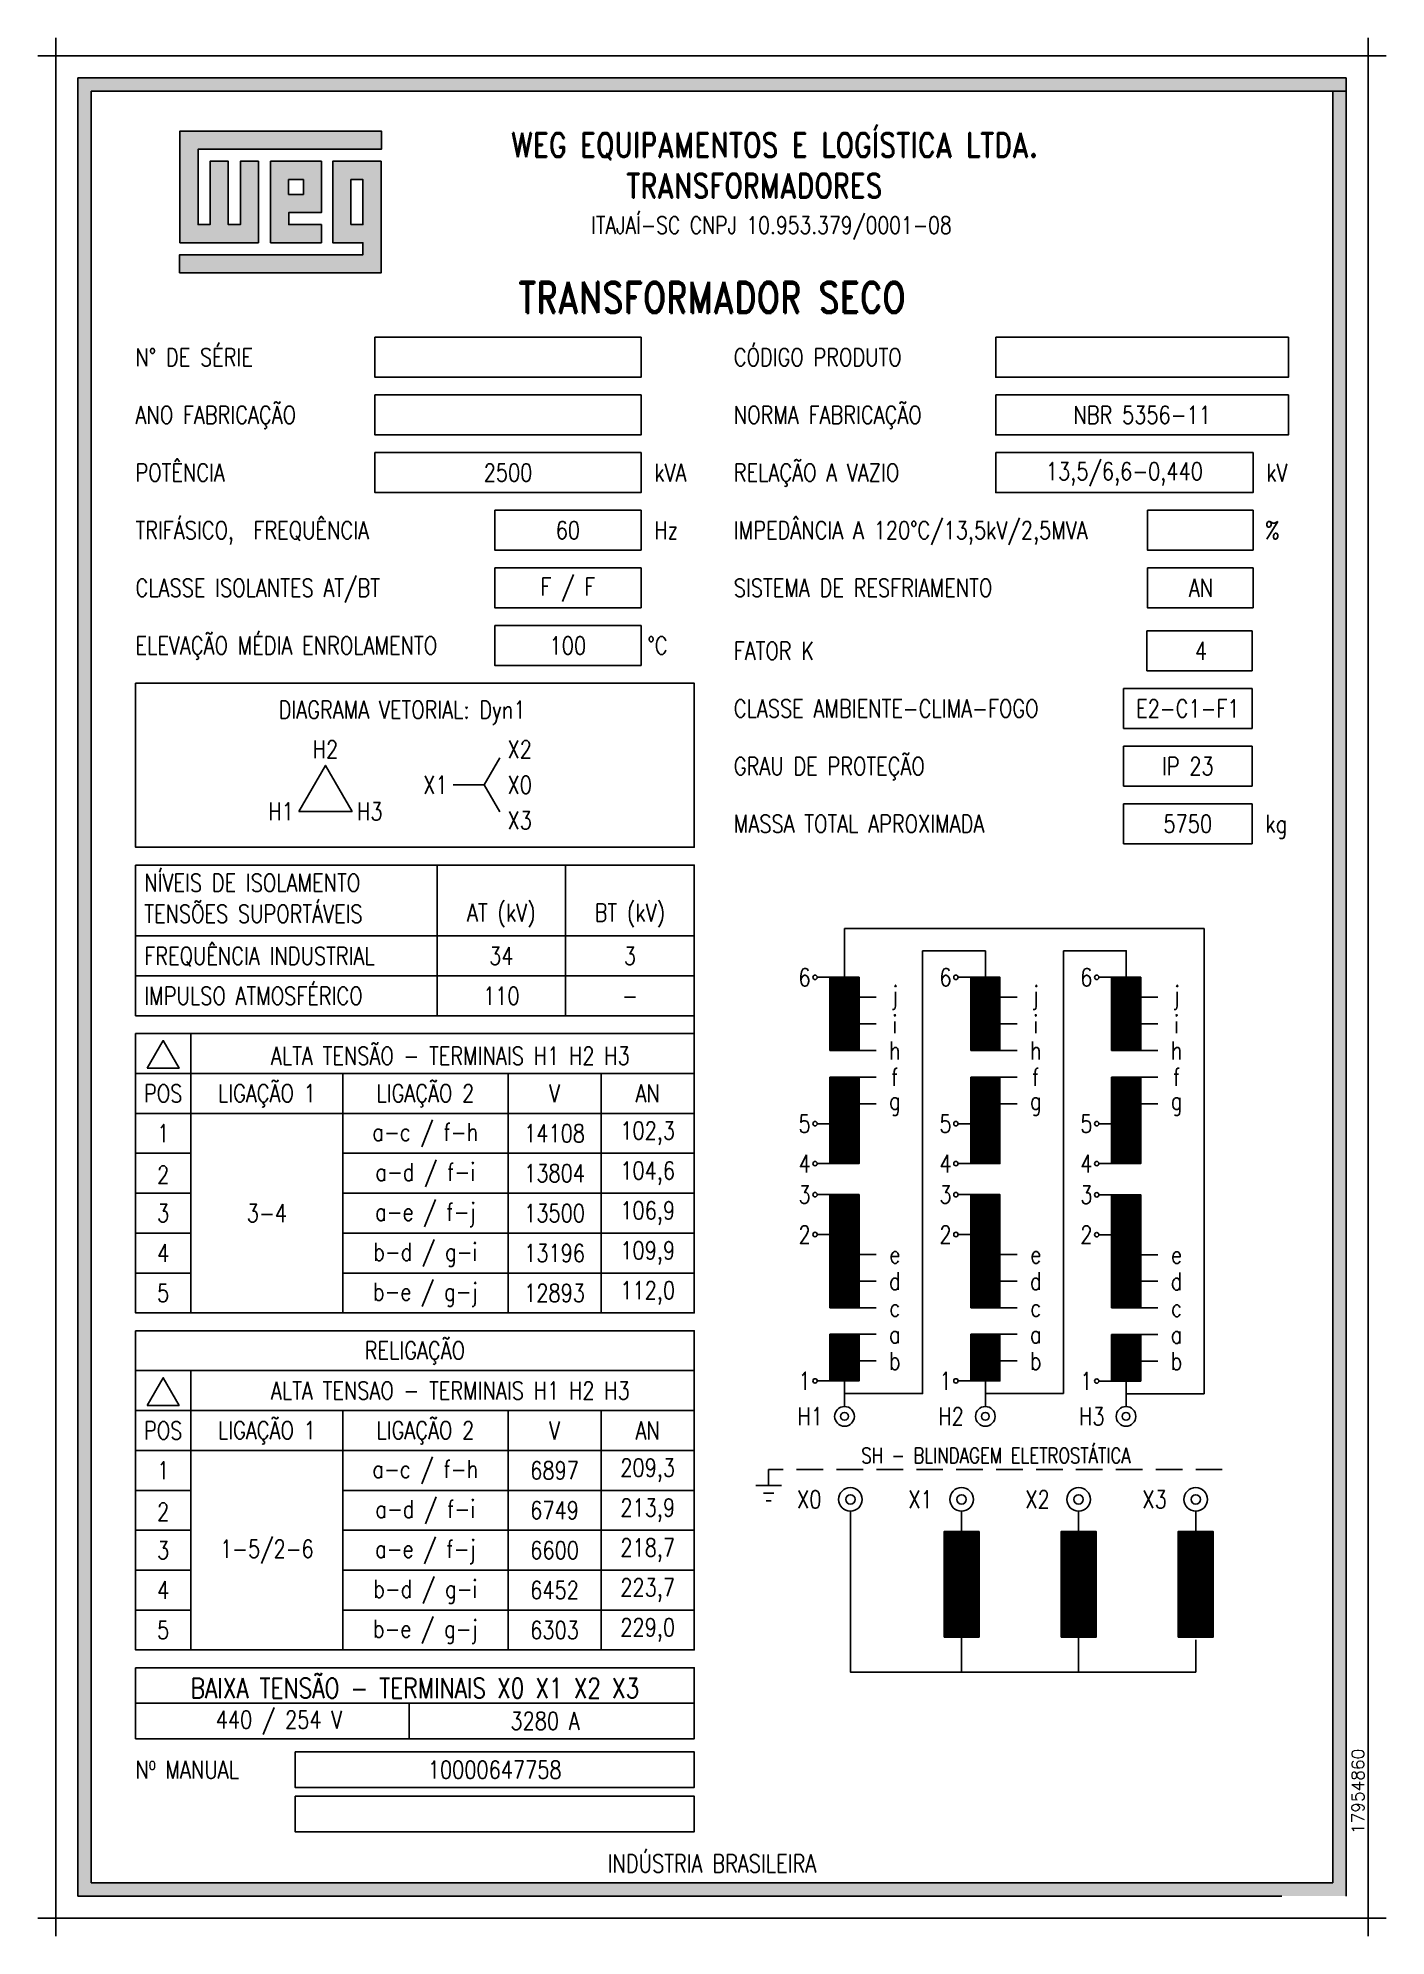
# Model space of a CAD drawing. Extents: x -204 to -52, y 115 to 329.
import ezdxf
from ezdxf.enums import TextEntityAlignment as Align

# ---------------------------------------------------------------- set-up
doc = ezdxf.new("R2010")
doc.units = 0
doc.header["$MEASUREMENT"] = 0
doc.linetypes.add('DASHED', pattern=[0.75, 0.5, -0.25])
doc.layers.get('0').update_dxf_attribs({"linetype": 'CONTINUOUS'})
doc.layers.add('01', color=1, linetype='CONTINUOUS')
doc.layers.add('03', color=4, linetype='CONTINUOUS')
doc.styles.add('ROMAND', font='romand', dxfattribs={"width": 0.8, "height": 2.75})
doc.styles.add('ROMANS', font='romans.shx', dxfattribs={"width": 0.8})

msp = doc.modelspace()

# ---------------------------------------------------------------- texts
at = {"layer": '03', "width": 0.8}
for s, height, style, p in [('WEG EQUIPAMENTOS E LOGÍSTICA LTDA.', 2.7645, 'ROMAND', (-120.54, 317.54)), ('TRANSFORMADORES', 2.7645, 'ROMAND', (-122.83, 312.63)), ('ITAJAÍ-SC CNPJ 10.953.379/0001-08 ', 1.94, 'ROMANS', (-120.36, 308.17)), ('TRANSFORMADOR SECO', 3.5, 'ROMAND', (-127.6, 300.03)), ('NBR 5356-11', 2, 'ROMANS', (-79.1, 286.78)), ('2500', 2, 'ROMANS', (-150.6, 280.28)), ('13,5/6,6-0,440', 2, 'ROMANS', (-81.1, 280.28)), ('60', 2, 'ROMANS', (-143.85, 273.78)), ('F / F', 2, 'ROMANS', (-143.85, 267.28)), ('AN', 2, 'ROMANS', (-72.46, 267.28)), ('100', 2, 'ROMANS', (-143.85, 260.78)), ('4', 2, 'ROMANS', (-72.46, 260.18)), ('E2-C1-F1', 2, 'ROMANS', (-73.95, 253.68)), ('DIAGRAMA VETORIAL: Dyn1', 2, 'ROMANS', (-162.54, 253.2)), ('H2', 2, 'ROMANS', (-171.19, 249.07)), ('X2', 2, 'ROMANS', (-149.28, 249.07)), ('IP 23', 2, 'ROMANS', (-73.95, 247.18)), ('X1', 2, 'ROMANS', (-158.78, 245.07)), ('X0', 2, 'ROMANS', (-149.28, 245.07)), ('H1', 2, 'ROMANS', (-176.19, 242.07)), ('H3', 2, 'ROMANS', (-166.19, 242.07)), ('X3', 2, 'ROMANS', (-149.28, 241.07)), ('5750', 2, 'ROMANS', (-73.95, 240.68)), ('AT (kV)', 2, 'ROMANS', (-151.35, 230.53)), ('BT (kV)', 2, 'ROMANS', (-136.85, 230.53)), ('34', 2, 'ROMANS', (-151.35, 225.78)), ('3', 2, 'ROMANS', (-136.85, 225.78)), ('6', 2, 'ROMANS', (-117.16, 223.37)), ('6', 2, 'ROMANS', (-101.27, 223.37)), ('6', 2, 'ROMANS', (-85.39, 223.37)), ('110', 2, 'ROMANS', (-151.35, 221.28)), ('-', 2, 'ROMANS', (-136.85, 221.28)), ('j', 2, 'ROMANS', (-106.98, 221.12)), ('j', 2, 'ROMANS', (-91.1, 221.12)), ('j', 2, 'ROMANS', (-75.21, 221.12)), ('i', 2, 'ROMANS', (-106.98, 218.12)), ('i', 2, 'ROMANS', (-91.1, 218.12)), ('i', 2, 'ROMANS', (-75.21, 218.12)), ('ALTA TENSÃO - TERMINAIS H1 H2 H3', 2, 'ROMANS', (-157.1, 214.78)), ('h', 2, 'ROMANS', (-106.98, 215.12)), ('h', 2, 'ROMANS', (-91.1, 215.12)), ('h', 2, 'ROMANS', (-75.21, 215.12)), ('f', 2, 'ROMANS', (-106.98, 212.12)), ('f', 2, 'ROMANS', (-91.1, 212.12)), ('f', 2, 'ROMANS', (-75.21, 212.12)), ('POS', 2, 'ROMANS', (-189.48, 210.28)), ('LIGAÇÃO 1', 2, 'ROMANS', (-177.79, 210.28)), ('LIGAÇÃO 2', 2, 'ROMANS', (-159.92, 210.28)), ('V', 2, 'ROMANS', (-145.35, 210.28)), ('AN', 2, 'ROMANS', (-134.85, 210.28)), ('g', 2, 'ROMANS', (-106.98, 209.12)), ('g', 2, 'ROMANS', (-91.1, 209.12)), ('g', 2, 'ROMANS', (-75.21, 209.12)), ('5', 2, 'ROMANS', (-117.16, 206.87)), ('5', 2, 'ROMANS', (-101.27, 206.87)), ('5', 2, 'ROMANS', (-85.39, 206.87)), ('1', 2, 'ROMANS', (-189.48, 205.78)), ('a-c / f-h', 2, 'ROMANS', (-159.92, 205.78)), ('14108', 2, 'ROMANS', (-145.35, 205.78)), ('102,3', 2, 'ROMANS', (-134.85, 205.78)), ('4', 2, 'ROMANS', (-117.16, 202.37)), ('4', 2, 'ROMANS', (-101.27, 202.37)), ('4', 2, 'ROMANS', (-85.39, 202.37)), ('2', 2, 'ROMANS', (-189.48, 201.11)), ('a-d / f-i', 2, 'ROMANS', (-159.92, 201.28)), ('13804', 2, 'ROMANS', (-145.35, 201.28)), ('104,6', 2, 'ROMANS', (-134.85, 201.28)), ('3', 2, 'ROMANS', (-117.16, 198.87)), ('3', 2, 'ROMANS', (-101.27, 198.87)), ('3', 2, 'ROMANS', (-85.39, 198.85)), ('3', 2, 'ROMANS', (-189.48, 196.78)), ('3-4', 2, 'ROMANS', (-177.79, 196.78)), ('a-e / f-j', 2, 'ROMANS', (-159.92, 196.78)), ('13500', 2, 'ROMANS', (-145.35, 196.78)), ('106,9', 2, 'ROMANS', (-134.85, 196.78)), ('2', 2, 'ROMANS', (-117.16, 194.37)), ('2', 2, 'ROMANS', (-101.27, 194.37)), ('2', 2, 'ROMANS', (-85.39, 194.35)), ('4', 2, 'ROMANS', (-189.48, 192.28)), ('b-d / g-i', 2, 'ROMANS', (-159.92, 192.28)), ('13196', 2, 'ROMANS', (-145.35, 192.28)), ('109,9', 2, 'ROMANS', (-134.85, 192.28)), ('e', 2, 'ROMANS', (-106.98, 192.12)), ('e', 2, 'ROMANS', (-91.1, 192.12)), ('e', 2, 'ROMANS', (-75.22, 192.1)), ('5', 2, 'ROMANS', (-189.48, 187.78)), ('b-e / g-j', 2, 'ROMANS', (-159.92, 187.78)), ('12893', 2, 'ROMANS', (-145.35, 187.78)), ('112,0', 2, 'ROMANS', (-134.85, 187.78)), ('d', 2, 'ROMANS', (-106.98, 189.12)), ('d', 2, 'ROMANS', (-91.1, 189.12)), ('d', 2, 'ROMANS', (-75.22, 189.1)), ('c', 2, 'ROMANS', (-106.98, 186.12)), ('c', 2, 'ROMANS', (-91.1, 186.12)), ('c', 2, 'ROMANS', (-75.22, 186.1)), ('RELIGAÇÃO', 2, 'ROMANS', (-161.1, 181.28)), ('a', 2, 'ROMANS', (-106.98, 183.12)), ('a', 2, 'ROMANS', (-91.1, 183.12)), ('a', 2, 'ROMANS', (-75.22, 183.1)), ('b', 2, 'ROMANS', (-106.98, 180.12)), ('b', 2, 'ROMANS', (-91.1, 180.12)), ('b', 2, 'ROMANS', (-75.22, 180.1)), ('ALTA TENSAO - TERMINAIS H1 H2 H3', 2, 'ROMANS', (-157.1, 176.78)), ('1', 2, 'ROMANS', (-117.16, 177.87)), ('1', 2, 'ROMANS', (-101.27, 177.87)), ('1', 2, 'ROMANS', (-85.39, 177.85)), ('LIGAÇÃO 1', 2, 'ROMANS', (-177.79, 172.28)), ('LIGAÇÃO 2', 2, 'ROMANS', (-159.92, 172.28)), ('H1', 2, 'ROMANS', (-116.52, 173.87)), ('H2', 2, 'ROMANS', (-100.65, 173.87)), ('H3', 2, 'ROMANS', (-84.78, 173.87)), ('POS', 2, 'ROMANS', (-189.48, 172.28)), ('V', 2, 'ROMANS', (-145.35, 172.28)), ('AN', 2, 'ROMANS', (-134.85, 172.28)), ('a-c / f-h', 2, 'ROMANS', (-159.92, 167.78)), ('209,3', 2, 'ROMANS', (-134.85, 167.78)), ('1', 2, 'ROMANS', (-189.48, 167.78)), ('6897', 2, 'ROMANS', (-145.35, 167.78)), ('a-d / f-i', 2, 'ROMANS', (-159.92, 163.28)), ('X0', 2, 'ROMANS', (-116.63, 164.51)), ('X1', 2, 'ROMANS', (-104.09, 164.51)), ('X2', 2, 'ROMANS', (-90.89, 164.51)), ('X3', 2, 'ROMANS', (-77.69, 164.51)), ('2', 2, 'ROMANS', (-189.48, 163.11)), ('6749', 2, 'ROMANS', (-145.35, 163.28)), ('213,9', 2, 'ROMANS', (-134.85, 163.28)), ('3', 2, 'ROMANS', (-189.48, 158.78)), ('1-5/2-6', 2, 'ROMANS', (-177.79, 158.79)), ('a-e / f-j', 2, 'ROMANS', (-159.92, 158.78)), ('6600', 2, 'ROMANS', (-145.35, 158.78)), ('218,7', 2, 'ROMANS', (-134.85, 158.78)), ('4', 2, 'ROMANS', (-189.48, 154.28)), ('b-d / g-i', 2, 'ROMANS', (-159.92, 154.28)), ('6452', 2, 'ROMANS', (-145.35, 154.28)), ('223,7', 2, 'ROMANS', (-134.85, 154.28)), ('5', 2, 'ROMANS', (-189.48, 149.78)), ('b-e / g-j', 2, 'ROMANS', (-159.92, 149.78)), ('6303', 2, 'ROMANS', (-145.35, 149.78)), ('229,0', 2, 'ROMANS', (-134.85, 149.78)), ('BAIXA TENSÃO - TERMINAIS X0 X1 X2 X3', 2.25, 'ROMANS', (-161.1, 143.53)), ('440 / 254 V', 2, 'ROMANS', (-176.42, 139.53)), ('3280 A', 2, 'ROMANS', (-146.42, 139.53)), ('10000647758', 2, 'ROMANS', (-152.1, 134.03)), ('INDÚSTRIA BRASILEIRA', 2, 'ROMANS', (-127.6, 123.79))]:
    msp.add_text(s, height=height, dxfattribs=dict(at, style=style)).set_placement(p, align=Align.MIDDLE)
at = {"layer": '03', "style": 'ROMANS', "width": 0.8}
for s, p in [('N%%D DE SÉRIE', (-192.6, 292.28)), ('CÓDIGO PRODUTO', (-125.14, 292.28)), ('ANO FABRICAÇÃO', (-192.6, 285.78)), ('NORMA FABRICAÇÃO', (-125.14, 285.78)), ('POTÊNCIA', (-192.6, 279.28)), ('kVA', (-134.1, 279.28)), ('RELAÇÃO A VAZIO', (-125.14, 279.28)), ('kV', (-65.1, 279.28)), ('TRIFÁSICO,  FREQUÊNCIA', (-192.6, 272.78)), ('Hz', (-134.1, 272.78)), ('IMPEDÂNCIA A 120°C/13,5kV/2,5MVA', (-125.14, 272.78)), ('CLASSE ISOLANTES AT/BT', (-192.6, 266.28)), ('SISTEMA DE RESFRIAMENTO', (-125.14, 266.28)), ('ELEVAÇÃO MÉDIA ENROLAMENTO', (-192.6, 259.78)), ('FATOR K', (-125.14, 259.18)), ('CLASSE AMBIENTE-CLIMA-FOGO', (-125.14, 252.68)), ('GRAU DE PROTEÇÃO', (-125.14, 246.18)), ('MASSA TOTAL APROXIMADA', (-125.14, 239.68)), ('kg', (-65.2, 239.68)), ('NÍVEIS DE ISOLAMENTO', (-191.61, 233.03)), ('TENSÕES SUPORTÁVEIS', (-191.61, 229.53)), ('FREQUÊNCIA INDUSTRIAL', (-191.61, 224.78)), ('IMPULSO ATMOSFÉRICO', (-191.61, 220.28)), ('Nº MANUAL', (-192.6, 133.03))]:
    msp.add_text(s, height=2, dxfattribs=at).set_placement(p)
for s, p in [('%', (-63.61, 272.78)), ('%%DC', (-132.61, 259.78))]:
    msp.add_text(s, height=2, dxfattribs=at).set_placement(p, align=Align.RIGHT)
at = {"layer": '03', "color": 3, "style": 'ROMANS', "width": 0.8}
msp.add_text('SH - BLINDAGEM ELETROSTÁTICA', height=1.71, dxfattribs=at).set_placement((-95.57, 169.74), align=Align.MIDDLE)
at = {"layer": '03', "color": 4, "style": 'ROMANS'}
msp.add_text('17954860', height=1.4, rotation=90, dxfattribs=at).set_placement((-54.07, 126.79))

# ---------------------------------------------------------------- hatches: boundary and pattern name
at = {"layer": '03'}
h = msp.add_hatch(color=256, dxfattribs=at)
h.paths.add_polyline_path([(-56.1, 323.28), (-56.1, 324.03), (-56.1, 324.78), (-191.85, 324.78), (-197.6, 324.78), (-197.6, 324.03), (-197.6, 323.28)])
h.paths.add_polyline_path([(-57.6, 121.28), (-56.85, 121.28), (-56.1, 121.28), (-56.1, 127.03), (-56.1, 317.53), (-56.1, 323.28), (-56.47, 323.28), (-56.85, 323.28), (-57.6, 323.28)])
h.paths.add_polyline_path([(-197.6, 324.78), (-198.35, 324.78), (-199.1, 324.78), (-199.1, 127.03), (-199.1, 121.28), (-197.6, 121.28)])
h.paths.add_polyline_path([(-56.1, 119.78), (-56.1, 120.53), (-56.1, 121.28), (-199.1, 121.28), (-199.1, 120.53), (-199.1, 119.78)])
h = msp.add_hatch(color=256, dxfattribs=at)
h.paths.add_polyline_path([(-166.96, 306.19), (-166.96, 304.83), (-187.63, 304.83), (-187.63, 302.78), (-164.91, 302.78), (-164.91, 315.37), (-170.37, 315.37), (-170.37, 306.19)])
h.paths.add_polyline_path([(-166.96, 308.23), (-168.32, 308.23), (-168.32, 313.32), (-166.96, 313.32)], flags=16)
h.paths.add_polyline_path([(-171.63, 309.59), (-171.63, 315.37), (-177.38, 315.37), (-177.38, 306.19), (-171.63, 306.19), (-171.63, 308.23), (-175.33, 308.23), (-175.33, 309.59)], flags=17)
h.paths.add_polyline_path([(-173.66, 311.64), (-175.34, 311.64), (-175.34, 313.32), (-173.66, 313.32)], flags=16)
h.paths.add_polyline_path([(-178.74, 315.37), (-180.78, 315.37), (-180.78, 308.23), (-182.14, 308.23), (-182.14, 315.37), (-184.19, 315.37), (-184.19, 308.23), (-185.55, 308.23), (-185.55, 316.73), (-164.88, 316.73), (-164.88, 318.78), (-187.6, 318.78), (-187.6, 306.19), (-178.74, 306.19)])

# ---------------------------------------------------------------- linework, layer by layer
at = {"color": 4}
msp.add_lwpolyline([(-74.16, 228.87), (-112.66, 228.87), (-112.66, 223.37)], dxfattribs=at)
at = {"layer": '01'}
for p, q in [((-201.6, 327.28), (-53.6, 327.28)), ((-201.6, 117.28), (-201.6, 327.28)), ((-53.6, 327.28), (-53.6, 117.28)), ((-53.6, 117.28), (-201.6, 117.28))]:
    msp.add_line(p, q, dxfattribs=at)
at = {"layer": '01', "color": 4}
for p, q in [((-191.85, 324.78), (-199.1, 324.78)), ((-199.1, 317.53), (-199.1, 324.78)), ((-197.6, 317.53), (-197.6, 323.28)), ((-191.85, 323.28), (-197.6, 323.28)), ((-63.35, 324.78), (-56.1, 324.78)), ((-63.35, 323.28), (-57.6, 323.28)), ((-57.6, 317.53), (-57.6, 323.28)), ((-56.1, 317.53), (-56.1, 324.78)), ((-109.6, 228.87), (-72.09, 228.87)), ((-72.09, 228.87), (-72.09, 176.4)), ((-103.85, 226.36), (-96.78, 226.36)), ((-96.78, 223.37), (-96.78, 226.36)), ((-87.96, 176.43), (-87.96, 226.36)), ((-114.31, 223.37), (-115.73, 223.37)), ((-112.66, 215.12), (-112.66, 223.32)), ((-98.43, 223.37), (-99.85, 223.37)), ((-96.78, 215.12), (-96.78, 223.32)), ((-82.55, 223.37), (-83.97, 223.37)), ((-80.9, 215.12), (-80.9, 223.32)), ((-129.6, 217.03), (-129.6, 219.03)), ((-112.66, 202.37), (-112.66, 212.12)), ((-96.78, 202.37), (-96.78, 212.12)), ((-80.9, 202.37), (-80.9, 212.12)), ((-114.31, 206.87), (-115.73, 206.87)), ((-98.43, 206.87), (-99.85, 206.87)), ((-82.55, 206.87), (-83.97, 206.87)), ((-114.31, 202.37), (-115.73, 202.37)), ((-98.43, 202.37), (-99.85, 202.37)), ((-82.55, 202.37), (-83.97, 202.37)), ((-114.31, 198.87), (-115.73, 198.87)), ((-112.66, 198.87), (-112.66, 186.12)), ((-98.43, 198.87), (-99.85, 198.87)), ((-96.78, 198.87), (-96.78, 186.12)), ((-82.55, 198.85), (-83.97, 198.85)), ((-80.9, 198.85), (-80.9, 186.1)), ((-114.31, 194.37), (-115.73, 194.37)), ((-98.43, 194.37), (-99.85, 194.37)), ((-82.55, 194.35), (-83.97, 194.35)), ((-112.66, 183.12), (-112.66, 177.92)), ((-96.78, 183.12), (-96.78, 177.92)), ((-80.9, 183.1), (-80.9, 177.9)), ((-114.31, 177.87), (-115.73, 177.87)), ((-112.66, 177.87), (-112.66, 174.98)), ((-98.43, 177.87), (-99.85, 177.87)), ((-96.78, 177.87), (-96.78, 174.98)), ((-82.55, 177.85), (-83.97, 177.85)), ((-80.9, 177.83), (-80.9, 174.98)), ((-96.78, 176.43), (-87.96, 176.43)), ((-72.09, 176.4), (-80.9, 176.4)), ((-57.6, 127.03), (-57.6, 121.28)), ((-56.1, 127.03), (-56.1, 119.78)), ((-191.85, 121.28), (-197.6, 121.28)), ((-63.35, 121.28), (-57.6, 121.28)), ((-191.85, 119.78), (-199.1, 119.78))]:
    msp.add_line(p, q, dxfattribs=at)
for points in [[(-112.66, 176.43), (-103.85, 176.43), (-103.85, 226.36)], [(-80.9, 223.37), (-80.9, 226.36), (-87.96, 226.36)], [(-111.01, 215.12), (-111.01, 223.37), (-114.31, 223.37), (-114.31, 215.12)], [(-95.13, 215.12), (-95.13, 223.37), (-98.43, 223.37), (-98.43, 215.12)], [(-79.25, 215.12), (-79.25, 223.37), (-82.55, 223.37), (-82.55, 215.12)], [(-114.31, 212.12), (-114.31, 202.37), (-111.01, 202.37), (-111.01, 212.12)], [(-98.43, 212.12), (-98.43, 202.37), (-95.13, 202.37), (-95.13, 212.12)], [(-82.55, 212.12), (-82.55, 202.37), (-79.25, 202.37), (-79.25, 212.12)], [(-114.31, 186.12), (-114.31, 198.87), (-111.01, 198.87), (-111.01, 186.12)], [(-98.43, 186.12), (-98.43, 198.87), (-95.13, 198.87), (-95.13, 186.12)], [(-82.55, 186.1), (-82.55, 198.85), (-79.25, 198.85), (-79.25, 186.1)], [(-111.01, 183.12), (-111.01, 177.87), (-114.31, 177.87), (-114.31, 183.12)], [(-95.13, 183.12), (-95.13, 177.87), (-98.43, 177.87), (-98.43, 183.12)], [(-79.25, 183.1), (-79.25, 177.85), (-82.55, 177.85), (-82.55, 183.1)]]:
    msp.add_lwpolyline(points, dxfattribs=at)
for centre in [(-115.98, 223.37), (-100.1, 223.37), (-84.22, 223.37), (-115.98, 206.87), (-100.1, 206.87), (-84.22, 206.87), (-115.98, 202.37), (-100.1, 202.37), (-84.22, 202.37), (-115.98, 198.87), (-100.1, 198.87), (-84.22, 198.85), (-115.98, 194.37), (-100.1, 194.37), (-84.22, 194.35), (-115.98, 177.87), (-100.1, 177.87), (-84.22, 177.85)]:
    msp.add_circle(centre, 0.25, dxfattribs=at)
at = {"layer": '03'}
for p, q in [((-201.6, 329.28), (-201.6, 325.28)), ((-53.6, 329.28), (-53.6, 325.28)), ((-203.6, 327.28), (-199.6, 327.28)), ((-51.6, 327.28), (-55.6, 327.28)), ((-191.85, 324.78), (-63.35, 324.78)), ((-191.85, 323.28), (-56.1, 323.28)), ((-199.1, 317.53), (-199.1, 119.78)), ((-197.6, 317.53), (-197.6, 121.28)), ((-57.6, 317.53), (-57.6, 127.03)), ((-56.1, 317.53), (-56.1, 127.03)), ((-151.53, 248.1), (-153.28, 245.07)), ((-156.78, 245.07), (-153.28, 245.07)), ((-151.53, 242.04), (-153.28, 245.07)), ((-158.6, 236.03), (-158.6, 219.03)), ((-144.1, 236.03), (-144.1, 219.03)), ((-192.6, 228.03), (-129.6, 228.03)), ((-192.6, 223.53), (-129.6, 223.53)), ((-114.31, 215.12), (-114.31, 223.37)), ((-114.24, 215.12), (-114.24, 223.37)), ((-114.18, 215.12), (-114.18, 223.37)), ((-114.11, 215.12), (-114.11, 223.37)), ((-114.04, 215.12), (-114.04, 223.37)), ((-113.97, 215.12), (-113.97, 223.37)), ((-113.9, 215.12), (-113.9, 223.37)), ((-113.83, 215.12), (-113.83, 223.37)), ((-113.76, 215.12), (-113.76, 223.37)), ((-113.69, 215.12), (-113.69, 223.37)), ((-113.63, 215.12), (-113.63, 223.37)), ((-113.56, 215.12), (-113.56, 223.37)), ((-113.49, 215.12), (-113.49, 223.37)), ((-113.42, 215.12), (-113.42, 223.37)), ((-113.35, 215.12), (-113.35, 223.37)), ((-113.28, 215.12), (-113.28, 223.37)), ((-113.21, 215.12), (-113.21, 223.37)), ((-113.14, 215.12), (-113.14, 223.37)), ((-113.08, 215.12), (-113.08, 223.37)), ((-113.01, 215.12), (-113.01, 223.37)), ((-112.94, 215.12), (-112.94, 223.37)), ((-112.87, 215.12), (-112.87, 223.37)), ((-112.8, 215.12), (-112.8, 223.37)), ((-112.73, 215.12), (-112.73, 223.37)), ((-112.66, 215.12), (-112.66, 223.37)), ((-112.59, 215.12), (-112.59, 223.37)), ((-112.53, 215.12), (-112.53, 223.37)), ((-112.46, 215.12), (-112.46, 223.37)), ((-112.39, 215.12), (-112.39, 223.37)), ((-112.32, 215.12), (-112.32, 223.37)), ((-112.25, 215.12), (-112.25, 223.37)), ((-112.18, 215.12), (-112.18, 223.37)), ((-112.11, 215.12), (-112.11, 223.37)), ((-112.04, 215.12), (-112.04, 223.37)), ((-111.98, 215.12), (-111.98, 223.37)), ((-111.91, 215.12), (-111.91, 223.37)), ((-111.84, 215.12), (-111.84, 223.37)), ((-111.77, 215.12), (-111.77, 223.37)), ((-111.7, 215.12), (-111.7, 223.37)), ((-111.63, 215.12), (-111.63, 223.37)), ((-111.56, 215.12), (-111.56, 223.37)), ((-111.49, 215.12), (-111.49, 223.37)), ((-111.43, 215.12), (-111.43, 223.37)), ((-111.36, 215.12), (-111.36, 223.37)), ((-111.29, 215.12), (-111.29, 223.37)), ((-111.22, 215.12), (-111.22, 223.37)), ((-111.15, 215.12), (-111.15, 223.37)), ((-111.08, 215.12), (-111.08, 223.37)), ((-111.01, 223.37), (-111.01, 215.12)), ((-98.43, 215.12), (-98.43, 223.37)), ((-98.36, 215.12), (-98.36, 223.37)), ((-98.29, 215.12), (-98.29, 223.37)), ((-98.22, 215.12), (-98.22, 223.37)), ((-98.16, 215.12), (-98.16, 223.37)), ((-98.09, 215.12), (-98.09, 223.37)), ((-98.02, 215.12), (-98.02, 223.37)), ((-97.95, 215.12), (-97.95, 223.37)), ((-97.88, 215.12), (-97.88, 223.37)), ((-97.81, 215.12), (-97.81, 223.37)), ((-97.74, 215.12), (-97.74, 223.37)), ((-97.67, 215.12), (-97.67, 223.37)), ((-97.61, 215.12), (-97.61, 223.37)), ((-97.54, 215.12), (-97.54, 223.37)), ((-97.47, 215.12), (-97.47, 223.37)), ((-97.4, 215.12), (-97.4, 223.37)), ((-97.33, 215.12), (-97.33, 223.37)), ((-97.26, 215.12), (-97.26, 223.37)), ((-97.19, 215.12), (-97.19, 223.37)), ((-97.12, 215.12), (-97.12, 223.37)), ((-97.06, 215.12), (-97.06, 223.37)), ((-96.99, 215.12), (-96.99, 223.37)), ((-96.92, 215.12), (-96.92, 223.37)), ((-96.85, 215.12), (-96.85, 223.37)), ((-96.78, 215.12), (-96.78, 223.37)), ((-96.71, 215.12), (-96.71, 223.37)), ((-96.64, 215.12), (-96.64, 223.37)), ((-96.57, 215.12), (-96.57, 223.37)), ((-96.51, 215.12), (-96.51, 223.37)), ((-96.44, 215.12), (-96.44, 223.37)), ((-96.37, 215.12), (-96.37, 223.37)), ((-96.3, 215.12), (-96.3, 223.37)), ((-96.23, 215.12), (-96.23, 223.37)), ((-96.16, 215.12), (-96.16, 223.37)), ((-96.09, 215.12), (-96.09, 223.37)), ((-96.02, 215.12), (-96.02, 223.37)), ((-95.96, 215.12), (-95.96, 223.37)), ((-95.89, 215.12), (-95.89, 223.37)), ((-95.82, 215.12), (-95.82, 223.37)), ((-95.75, 215.12), (-95.75, 223.37)), ((-95.68, 215.12), (-95.68, 223.37)), ((-95.61, 215.12), (-95.61, 223.37)), ((-95.54, 215.12), (-95.54, 223.37)), ((-95.47, 215.12), (-95.47, 223.37)), ((-95.41, 215.12), (-95.41, 223.37)), ((-95.34, 215.12), (-95.34, 223.37)), ((-95.27, 215.12), (-95.27, 223.37)), ((-95.2, 215.12), (-95.2, 223.37)), ((-95.13, 223.37), (-95.13, 215.12)), ((-82.55, 215.12), (-82.55, 223.37)), ((-82.48, 215.12), (-82.48, 223.37)), ((-82.41, 215.12), (-82.41, 223.37)), ((-82.34, 215.12), (-82.34, 223.37)), ((-82.27, 215.12), (-82.27, 223.37)), ((-82.2, 215.12), (-82.2, 223.37)), ((-82.13, 215.12), (-82.13, 223.37)), ((-82.07, 215.12), (-82.07, 223.37)), ((-82, 215.12), (-82, 223.37)), ((-81.93, 215.12), (-81.93, 223.37)), ((-81.86, 215.12), (-81.86, 223.37)), ((-81.79, 215.12), (-81.79, 223.37)), ((-81.72, 215.12), (-81.72, 223.37)), ((-81.65, 215.12), (-81.65, 223.37)), ((-81.58, 215.12), (-81.58, 223.37)), ((-81.52, 215.12), (-81.52, 223.37)), ((-81.45, 215.12), (-81.45, 223.37)), ((-81.38, 215.12), (-81.38, 223.37)), ((-81.31, 215.12), (-81.31, 223.37)), ((-81.24, 215.12), (-81.24, 223.37)), ((-81.17, 215.12), (-81.17, 223.37)), ((-81.1, 215.12), (-81.1, 223.37)), ((-81.03, 215.12), (-81.03, 223.37)), ((-80.97, 215.12), (-80.97, 223.37)), ((-80.9, 215.12), (-80.9, 223.37)), ((-80.83, 215.12), (-80.83, 223.37)), ((-80.76, 215.12), (-80.76, 223.37)), ((-80.69, 215.12), (-80.69, 223.37)), ((-80.62, 215.12), (-80.62, 223.37)), ((-80.55, 215.12), (-80.55, 223.37)), ((-80.48, 215.12), (-80.48, 223.37)), ((-80.42, 215.12), (-80.42, 223.37)), ((-80.35, 215.12), (-80.35, 223.37)), ((-80.28, 215.12), (-80.28, 223.37)), ((-80.21, 215.12), (-80.21, 223.37)), ((-80.14, 215.12), (-80.14, 223.37)), ((-80.07, 215.12), (-80.07, 223.37)), ((-80, 215.12), (-80, 223.37)), ((-79.93, 215.12), (-79.93, 223.37)), ((-79.87, 215.12), (-79.87, 223.37)), ((-79.8, 215.12), (-79.8, 223.37)), ((-79.73, 215.12), (-79.73, 223.37)), ((-79.66, 215.12), (-79.66, 223.37)), ((-79.59, 215.12), (-79.59, 223.37)), ((-79.52, 215.12), (-79.52, 223.37)), ((-79.45, 215.12), (-79.45, 223.37)), ((-79.38, 215.12), (-79.38, 223.37)), ((-79.32, 215.12), (-79.32, 223.37)), ((-79.25, 223.37), (-79.25, 215.12)), ((-111.01, 221.12), (-109.09, 221.12)), ((-95.13, 221.12), (-93.21, 221.12)), ((-79.25, 221.12), (-77.32, 221.12)), ((-129.6, 219.03), (-192.6, 219.03)), ((-186.35, 217.03), (-186.35, 185.53)), ((-111.01, 218.12), (-109.09, 218.12)), ((-95.13, 218.12), (-93.21, 218.12)), ((-79.25, 218.12), (-77.32, 218.12)), ((-114.31, 215.12), (-109.09, 215.12)), ((-98.43, 215.12), (-93.21, 215.12)), ((-82.55, 215.12), (-77.32, 215.12)), ((-129.6, 212.53), (-192.6, 212.53)), ((-169.23, 212.53), (-169.23, 185.53)), ((-150.6, 212.53), (-150.6, 185.53)), ((-140.1, 212.53), (-140.1, 185.53)), ((-114.31, 202.37), (-114.31, 212.12)), ((-114.31, 212.12), (-109.09, 212.12)), ((-114.24, 202.37), (-114.24, 212.12)), ((-114.18, 202.37), (-114.18, 212.12)), ((-114.11, 202.37), (-114.11, 212.12)), ((-114.04, 202.37), (-114.04, 212.12)), ((-113.97, 202.37), (-113.97, 212.12)), ((-113.9, 202.37), (-113.9, 212.12)), ((-113.83, 202.37), (-113.83, 212.12)), ((-113.76, 202.37), (-113.76, 212.12)), ((-113.69, 202.37), (-113.69, 212.12)), ((-113.63, 202.37), (-113.63, 212.12)), ((-113.56, 202.37), (-113.56, 212.12)), ((-113.49, 202.37), (-113.49, 212.12)), ((-113.42, 202.37), (-113.42, 212.12)), ((-113.35, 202.37), (-113.35, 212.12)), ((-113.28, 202.37), (-113.28, 212.12)), ((-113.21, 202.37), (-113.21, 212.12)), ((-113.14, 202.37), (-113.14, 212.12)), ((-113.08, 202.37), (-113.08, 212.12)), ((-113.01, 202.37), (-113.01, 212.12)), ((-112.94, 202.37), (-112.94, 212.12)), ((-112.87, 202.37), (-112.87, 212.12)), ((-112.8, 202.37), (-112.8, 212.12)), ((-112.73, 202.37), (-112.73, 212.12)), ((-112.66, 202.37), (-112.66, 212.12)), ((-112.59, 202.37), (-112.59, 212.12)), ((-112.53, 202.37), (-112.53, 212.12)), ((-112.46, 202.37), (-112.46, 212.12)), ((-112.39, 202.37), (-112.39, 212.12)), ((-112.32, 202.37), (-112.32, 212.12)), ((-112.25, 202.37), (-112.25, 212.12)), ((-112.18, 202.37), (-112.18, 212.12)), ((-112.11, 202.37), (-112.11, 212.12)), ((-112.04, 202.37), (-112.04, 212.12)), ((-111.98, 202.37), (-111.98, 212.12)), ((-111.91, 202.37), (-111.91, 212.12)), ((-111.84, 202.37), (-111.84, 212.12)), ((-111.77, 202.37), (-111.77, 212.12)), ((-111.7, 202.37), (-111.7, 212.12)), ((-111.63, 202.37), (-111.63, 212.12)), ((-111.56, 202.37), (-111.56, 212.12)), ((-111.49, 202.37), (-111.49, 212.12)), ((-111.43, 202.37), (-111.43, 212.12)), ((-111.36, 202.37), (-111.36, 212.12)), ((-111.29, 202.37), (-111.29, 212.12)), ((-111.22, 202.37), (-111.22, 212.12)), ((-111.15, 202.37), (-111.15, 212.12)), ((-111.08, 202.37), (-111.08, 212.12)), ((-111.01, 212.12), (-111.01, 202.37)), ((-98.43, 202.37), (-98.43, 212.12)), ((-98.43, 212.12), (-93.21, 212.12)), ((-98.36, 202.37), (-98.36, 212.12)), ((-98.29, 202.37), (-98.29, 212.12)), ((-98.22, 202.37), (-98.22, 212.12)), ((-98.16, 202.37), (-98.16, 212.12)), ((-98.09, 202.37), (-98.09, 212.12)), ((-98.02, 202.37), (-98.02, 212.12)), ((-97.95, 202.37), (-97.95, 212.12)), ((-97.88, 202.37), (-97.88, 212.12)), ((-97.81, 202.37), (-97.81, 212.12)), ((-97.74, 202.37), (-97.74, 212.12)), ((-97.67, 202.37), (-97.67, 212.12)), ((-97.61, 202.37), (-97.61, 212.12)), ((-97.54, 202.37), (-97.54, 212.12)), ((-97.47, 202.37), (-97.47, 212.12)), ((-97.4, 202.37), (-97.4, 212.12)), ((-97.33, 202.37), (-97.33, 212.12)), ((-97.26, 202.37), (-97.26, 212.12)), ((-97.19, 202.37), (-97.19, 212.12)), ((-97.12, 202.37), (-97.12, 212.12)), ((-97.06, 202.37), (-97.06, 212.12)), ((-96.99, 202.37), (-96.99, 212.12)), ((-96.92, 202.37), (-96.92, 212.12)), ((-96.85, 202.37), (-96.85, 212.12)), ((-96.78, 202.37), (-96.78, 212.12)), ((-96.71, 202.37), (-96.71, 212.12)), ((-96.64, 202.37), (-96.64, 212.12)), ((-96.57, 202.37), (-96.57, 212.12)), ((-96.51, 202.37), (-96.51, 212.12)), ((-96.44, 202.37), (-96.44, 212.12)), ((-96.37, 202.37), (-96.37, 212.12)), ((-96.3, 202.37), (-96.3, 212.12)), ((-96.23, 202.37), (-96.23, 212.12)), ((-96.16, 202.37), (-96.16, 212.12)), ((-96.09, 202.37), (-96.09, 212.12)), ((-96.02, 202.37), (-96.02, 212.12)), ((-95.96, 202.37), (-95.96, 212.12)), ((-95.89, 202.37), (-95.89, 212.12)), ((-95.82, 202.37), (-95.82, 212.12)), ((-95.75, 202.37), (-95.75, 212.12)), ((-95.68, 202.37), (-95.68, 212.12)), ((-95.61, 202.37), (-95.61, 212.12)), ((-95.54, 202.37), (-95.54, 212.12)), ((-95.47, 202.37), (-95.47, 212.12)), ((-95.41, 202.37), (-95.41, 212.12)), ((-95.34, 202.37), (-95.34, 212.12)), ((-95.27, 202.37), (-95.27, 212.12)), ((-95.2, 202.37), (-95.2, 212.12)), ((-95.13, 212.12), (-95.13, 202.37)), ((-82.55, 202.37), (-82.55, 212.12)), ((-82.55, 212.12), (-77.32, 212.12)), ((-82.48, 202.37), (-82.48, 212.12)), ((-82.41, 202.37), (-82.41, 212.12)), ((-82.34, 202.37), (-82.34, 212.12)), ((-82.27, 202.37), (-82.27, 212.12)), ((-82.2, 202.37), (-82.2, 212.12)), ((-82.13, 202.37), (-82.13, 212.12)), ((-82.07, 202.37), (-82.07, 212.12)), ((-82, 202.37), (-82, 212.12)), ((-81.93, 202.37), (-81.93, 212.12)), ((-81.86, 202.37), (-81.86, 212.12)), ((-81.79, 202.37), (-81.79, 212.12)), ((-81.72, 202.37), (-81.72, 212.12)), ((-81.65, 202.37), (-81.65, 212.12)), ((-81.58, 202.37), (-81.58, 212.12)), ((-81.52, 202.37), (-81.52, 212.12)), ((-81.45, 202.37), (-81.45, 212.12)), ((-81.38, 202.37), (-81.38, 212.12)), ((-81.31, 202.37), (-81.31, 212.12)), ((-81.24, 202.37), (-81.24, 212.12)), ((-81.17, 202.37), (-81.17, 212.12)), ((-81.1, 202.37), (-81.1, 212.12)), ((-81.03, 202.37), (-81.03, 212.12)), ((-80.97, 202.37), (-80.97, 212.12)), ((-80.9, 202.37), (-80.9, 212.12)), ((-80.83, 202.37), (-80.83, 212.12)), ((-80.76, 202.37), (-80.76, 212.12)), ((-80.69, 202.37), (-80.69, 212.12)), ((-80.62, 202.37), (-80.62, 212.12)), ((-80.55, 202.37), (-80.55, 212.12)), ((-80.48, 202.37), (-80.48, 212.12)), ((-80.42, 202.37), (-80.42, 212.12)), ((-80.35, 202.37), (-80.35, 212.12)), ((-80.28, 202.37), (-80.28, 212.12)), ((-80.21, 202.37), (-80.21, 212.12)), ((-80.14, 202.37), (-80.14, 212.12)), ((-80.07, 202.37), (-80.07, 212.12)), ((-80, 202.37), (-80, 212.12)), ((-79.93, 202.37), (-79.93, 212.12)), ((-79.87, 202.37), (-79.87, 212.12)), ((-79.8, 202.37), (-79.8, 212.12)), ((-79.73, 202.37), (-79.73, 212.12)), ((-79.66, 202.37), (-79.66, 212.12)), ((-79.59, 202.37), (-79.59, 212.12)), ((-79.52, 202.37), (-79.52, 212.12)), ((-79.45, 202.37), (-79.45, 212.12)), ((-79.38, 202.37), (-79.38, 212.12)), ((-79.32, 202.37), (-79.32, 212.12)), ((-79.25, 212.12), (-79.25, 202.37)), ((-129.6, 208.03), (-192.6, 208.03)), ((-140.71, 208.03), (-129.6, 208.03)), ((-111.01, 209.12), (-109.09, 209.12)), ((-95.13, 209.12), (-93.21, 209.12)), ((-79.25, 209.12), (-77.32, 209.12)), ((-186.35, 203.53), (-192.6, 203.53)), ((-129.6, 203.53), (-169.23, 203.53)), ((-186.35, 199.03), (-192.6, 199.03)), ((-129.6, 199.03), (-169.23, 199.03)), ((-114.31, 198.87), (-114.31, 186.12)), ((-114.24, 198.87), (-114.24, 186.12)), ((-114.18, 198.87), (-114.18, 186.12)), ((-114.11, 198.87), (-114.11, 186.12)), ((-114.04, 198.87), (-114.04, 186.12)), ((-113.97, 198.87), (-113.97, 186.12)), ((-113.9, 198.87), (-113.9, 186.12)), ((-113.83, 198.87), (-113.83, 186.12)), ((-113.76, 198.87), (-113.76, 186.12)), ((-113.69, 198.87), (-113.69, 186.12)), ((-113.63, 198.87), (-113.63, 186.12)), ((-113.56, 198.87), (-113.56, 186.12)), ((-113.49, 198.87), (-113.49, 186.12)), ((-113.42, 198.87), (-113.42, 186.12)), ((-113.35, 198.87), (-113.35, 186.12)), ((-113.28, 198.87), (-113.28, 186.12)), ((-113.21, 198.87), (-113.21, 186.12)), ((-113.14, 198.87), (-113.14, 186.12)), ((-113.08, 198.87), (-113.08, 186.12)), ((-113.01, 198.87), (-113.01, 186.12)), ((-112.94, 198.87), (-112.94, 186.12)), ((-112.87, 198.87), (-112.87, 186.12)), ((-112.8, 198.87), (-112.8, 186.12)), ((-112.73, 198.87), (-112.73, 186.12)), ((-112.66, 198.87), (-112.66, 186.12)), ((-112.59, 198.87), (-112.59, 186.12)), ((-112.53, 198.87), (-112.53, 186.12)), ((-112.46, 198.87), (-112.46, 186.12)), ((-112.39, 198.87), (-112.39, 186.12)), ((-112.32, 198.87), (-112.32, 186.12)), ((-112.25, 198.87), (-112.25, 186.12)), ((-112.18, 198.87), (-112.18, 186.12)), ((-112.11, 198.87), (-112.11, 186.12)), ((-112.04, 198.87), (-112.04, 186.12)), ((-111.98, 198.87), (-111.98, 186.12)), ((-111.91, 198.87), (-111.91, 186.12)), ((-111.84, 198.87), (-111.84, 186.12)), ((-111.77, 198.87), (-111.77, 186.12)), ((-111.7, 198.87), (-111.7, 186.12)), ((-111.63, 198.87), (-111.63, 186.12)), ((-111.56, 198.87), (-111.56, 186.12)), ((-111.49, 198.87), (-111.49, 186.12)), ((-111.43, 198.87), (-111.43, 186.12)), ((-111.36, 198.87), (-111.36, 186.12)), ((-111.29, 198.87), (-111.29, 186.12)), ((-111.22, 198.87), (-111.22, 186.12)), ((-111.15, 198.87), (-111.15, 186.12)), ((-111.08, 198.87), (-111.08, 186.12)), ((-111.01, 186.12), (-111.01, 198.87)), ((-98.43, 198.87), (-98.43, 186.12)), ((-98.36, 198.87), (-98.36, 186.12)), ((-98.29, 198.87), (-98.29, 186.12)), ((-98.22, 198.87), (-98.22, 186.12)), ((-98.16, 198.87), (-98.16, 186.12)), ((-98.09, 198.87), (-98.09, 186.12)), ((-98.02, 198.87), (-98.02, 186.12)), ((-97.95, 198.87), (-97.95, 186.12)), ((-97.88, 198.87), (-97.88, 186.12)), ((-97.81, 198.87), (-97.81, 186.12)), ((-97.74, 198.87), (-97.74, 186.12)), ((-97.67, 198.87), (-97.67, 186.12)), ((-97.61, 198.87), (-97.61, 186.12)), ((-97.54, 198.87), (-97.54, 186.12)), ((-97.47, 198.87), (-97.47, 186.12)), ((-97.4, 198.87), (-97.4, 186.12)), ((-97.33, 198.87), (-97.33, 186.12)), ((-97.26, 198.87), (-97.26, 186.12)), ((-97.19, 198.87), (-97.19, 186.12)), ((-97.12, 198.87), (-97.12, 186.12)), ((-97.06, 198.87), (-97.06, 186.12)), ((-96.99, 198.87), (-96.99, 186.12)), ((-96.92, 198.87), (-96.92, 186.12)), ((-96.85, 198.87), (-96.85, 186.12)), ((-96.78, 198.87), (-96.78, 186.12)), ((-96.71, 198.87), (-96.71, 186.12)), ((-96.64, 198.87), (-96.64, 186.12)), ((-96.57, 198.87), (-96.57, 186.12)), ((-96.51, 198.87), (-96.51, 186.12)), ((-96.44, 198.87), (-96.44, 186.12)), ((-96.37, 198.87), (-96.37, 186.12)), ((-96.3, 198.87), (-96.3, 186.12)), ((-96.23, 198.87), (-96.23, 186.12)), ((-96.16, 198.87), (-96.16, 186.12)), ((-96.09, 198.87), (-96.09, 186.12)), ((-96.02, 198.87), (-96.02, 186.12)), ((-95.96, 198.87), (-95.96, 186.12)), ((-95.89, 198.87), (-95.89, 186.12)), ((-95.82, 198.87), (-95.82, 186.12)), ((-95.75, 198.87), (-95.75, 186.12)), ((-95.68, 198.87), (-95.68, 186.12)), ((-95.61, 198.87), (-95.61, 186.12)), ((-95.54, 198.87), (-95.54, 186.12)), ((-95.47, 198.87), (-95.47, 186.12)), ((-95.41, 198.87), (-95.41, 186.12)), ((-95.34, 198.87), (-95.34, 186.12)), ((-95.27, 198.87), (-95.27, 186.12)), ((-95.2, 198.87), (-95.2, 186.12)), ((-95.13, 186.12), (-95.13, 198.87)), ((-82.55, 198.85), (-82.55, 186.1)), ((-82.48, 198.85), (-82.48, 186.1)), ((-82.41, 198.85), (-82.41, 186.1)), ((-82.34, 198.85), (-82.34, 186.1)), ((-82.28, 198.85), (-82.28, 186.1)), ((-82.21, 198.85), (-82.21, 186.1)), ((-82.14, 198.85), (-82.14, 186.1)), ((-82.07, 198.85), (-82.07, 186.1)), ((-82, 198.85), (-82, 186.1)), ((-81.93, 198.85), (-81.93, 186.1)), ((-81.86, 198.85), (-81.86, 186.1)), ((-81.79, 198.85), (-81.79, 186.1)), ((-81.73, 198.85), (-81.73, 186.1)), ((-81.66, 198.85), (-81.66, 186.1)), ((-81.59, 198.85), (-81.59, 186.1)), ((-81.52, 198.85), (-81.52, 186.1)), ((-81.45, 198.85), (-81.45, 186.1)), ((-81.38, 198.85), (-81.38, 186.1)), ((-81.31, 198.85), (-81.31, 186.1)), ((-81.24, 198.85), (-81.24, 186.1)), ((-81.18, 198.85), (-81.18, 186.1)), ((-81.11, 198.85), (-81.11, 186.1)), ((-81.04, 198.85), (-81.04, 186.1)), ((-80.97, 198.85), (-80.97, 186.1)), ((-80.9, 198.85), (-80.9, 186.1)), ((-80.83, 198.85), (-80.83, 186.1)), ((-80.76, 198.85), (-80.76, 186.1)), ((-80.69, 198.85), (-80.69, 186.1)), ((-80.63, 198.85), (-80.63, 186.1)), ((-80.56, 198.85), (-80.56, 186.1)), ((-80.49, 198.85), (-80.49, 186.1)), ((-80.42, 198.85), (-80.42, 186.1)), ((-80.35, 198.85), (-80.35, 186.1)), ((-80.28, 198.85), (-80.28, 186.1)), ((-80.21, 198.85), (-80.21, 186.1)), ((-80.14, 198.85), (-80.14, 186.1)), ((-80.08, 198.85), (-80.08, 186.1)), ((-80.01, 198.85), (-80.01, 186.1)), ((-79.94, 198.85), (-79.94, 186.1)), ((-79.87, 198.85), (-79.87, 186.1)), ((-79.8, 198.85), (-79.8, 186.1)), ((-79.73, 198.85), (-79.73, 186.1)), ((-79.66, 198.85), (-79.66, 186.1)), ((-79.59, 198.85), (-79.59, 186.1)), ((-79.53, 198.85), (-79.53, 186.1)), ((-79.46, 198.85), (-79.46, 186.1)), ((-79.39, 198.85), (-79.39, 186.1)), ((-79.32, 198.85), (-79.32, 186.1)), ((-79.25, 186.1), (-79.25, 198.85)), ((-186.35, 194.53), (-192.6, 194.53)), ((-129.6, 194.53), (-169.23, 194.53)), ((-111.01, 192.12), (-109.09, 192.12)), ((-95.13, 192.12), (-93.21, 192.12)), ((-79.25, 192.1), (-77.33, 192.1)), ((-186.35, 190.03), (-192.6, 190.03)), ((-129.6, 190.03), (-169.23, 190.03)), ((-111.01, 189.12), (-109.09, 189.12)), ((-95.13, 189.12), (-93.21, 189.12)), ((-79.25, 189.1), (-77.33, 189.1)), ((-129.6, 185.53), (-192.6, 185.53)), ((-114.31, 186.12), (-109.09, 186.12)), ((-98.43, 186.12), (-93.21, 186.12)), ((-82.55, 186.1), (-77.33, 186.1)), ((-114.31, 183.12), (-114.31, 177.87)), ((-114.31, 183.12), (-109.09, 183.12)), ((-114.24, 183.12), (-114.24, 177.87)), ((-114.18, 183.12), (-114.18, 177.87)), ((-114.11, 183.12), (-114.11, 177.87)), ((-114.04, 183.12), (-114.04, 177.87)), ((-113.97, 183.12), (-113.97, 177.87)), ((-113.9, 183.12), (-113.9, 177.87)), ((-113.83, 183.12), (-113.83, 177.87)), ((-113.76, 183.12), (-113.76, 177.87)), ((-113.69, 183.12), (-113.69, 177.87)), ((-113.63, 183.12), (-113.63, 177.87)), ((-113.56, 183.12), (-113.56, 177.87)), ((-113.49, 183.12), (-113.49, 177.87)), ((-113.42, 183.12), (-113.42, 177.87)), ((-113.35, 183.12), (-113.35, 177.87)), ((-113.28, 183.12), (-113.28, 177.87)), ((-113.21, 183.12), (-113.21, 177.87)), ((-113.14, 183.12), (-113.14, 177.87)), ((-113.08, 183.12), (-113.08, 177.87)), ((-113.01, 183.12), (-113.01, 177.87)), ((-112.94, 183.12), (-112.94, 177.87)), ((-112.87, 183.12), (-112.87, 177.87)), ((-112.8, 183.12), (-112.8, 177.87)), ((-112.73, 183.12), (-112.73, 177.87)), ((-112.66, 183.12), (-112.66, 177.87)), ((-112.59, 183.12), (-112.59, 177.87)), ((-112.53, 183.12), (-112.53, 177.87)), ((-112.46, 183.12), (-112.46, 177.87)), ((-112.39, 183.12), (-112.39, 177.87)), ((-112.32, 183.12), (-112.32, 177.87)), ((-112.25, 183.12), (-112.25, 177.87)), ((-112.18, 183.12), (-112.18, 177.87)), ((-112.11, 183.12), (-112.11, 177.87)), ((-112.04, 183.12), (-112.04, 177.87)), ((-111.98, 183.12), (-111.98, 177.87)), ((-111.91, 183.12), (-111.91, 177.87)), ((-111.84, 183.12), (-111.84, 177.87)), ((-111.77, 183.12), (-111.77, 177.87)), ((-111.7, 183.12), (-111.7, 177.87)), ((-111.63, 183.12), (-111.63, 177.87)), ((-111.56, 183.12), (-111.56, 177.87)), ((-111.49, 183.12), (-111.49, 177.87)), ((-111.43, 183.12), (-111.43, 177.87)), ((-111.36, 183.12), (-111.36, 177.87)), ((-111.29, 183.12), (-111.29, 177.87)), ((-111.22, 183.12), (-111.22, 177.87)), ((-111.15, 183.12), (-111.15, 177.87)), ((-111.08, 183.12), (-111.08, 177.87)), ((-111.01, 177.87), (-111.01, 183.12)), ((-98.43, 183.12), (-98.43, 177.87)), ((-98.43, 183.12), (-93.21, 183.12)), ((-98.36, 183.12), (-98.36, 177.87)), ((-98.29, 183.12), (-98.29, 177.87)), ((-98.22, 183.12), (-98.22, 177.87)), ((-98.16, 183.12), (-98.16, 177.87)), ((-98.09, 183.12), (-98.09, 177.87)), ((-98.02, 183.12), (-98.02, 177.87)), ((-97.95, 183.12), (-97.95, 177.87)), ((-97.88, 183.12), (-97.88, 177.87)), ((-97.81, 183.12), (-97.81, 177.87)), ((-97.74, 183.12), (-97.74, 177.87)), ((-97.67, 183.12), (-97.67, 177.87)), ((-97.61, 183.12), (-97.61, 177.87)), ((-97.54, 183.12), (-97.54, 177.87)), ((-97.47, 183.12), (-97.47, 177.87)), ((-97.4, 183.12), (-97.4, 177.87)), ((-97.33, 183.12), (-97.33, 177.87)), ((-97.26, 183.12), (-97.26, 177.87)), ((-97.19, 183.12), (-97.19, 177.87)), ((-97.12, 183.12), (-97.12, 177.87)), ((-97.06, 183.12), (-97.06, 177.87)), ((-96.99, 183.12), (-96.99, 177.87)), ((-96.92, 183.12), (-96.92, 177.87)), ((-96.85, 183.12), (-96.85, 177.87)), ((-96.78, 183.12), (-96.78, 177.87)), ((-96.71, 183.12), (-96.71, 177.87)), ((-96.64, 183.12), (-96.64, 177.87)), ((-96.57, 183.12), (-96.57, 177.87)), ((-96.51, 183.12), (-96.51, 177.87)), ((-96.44, 183.12), (-96.44, 177.87)), ((-96.37, 183.12), (-96.37, 177.87)), ((-96.3, 183.12), (-96.3, 177.87)), ((-96.23, 183.12), (-96.23, 177.87)), ((-96.16, 183.12), (-96.16, 177.87)), ((-96.09, 183.12), (-96.09, 177.87)), ((-96.02, 183.12), (-96.02, 177.87)), ((-95.96, 183.12), (-95.96, 177.87)), ((-95.89, 183.12), (-95.89, 177.87)), ((-95.82, 183.12), (-95.82, 177.87)), ((-95.75, 183.12), (-95.75, 177.87)), ((-95.68, 183.12), (-95.68, 177.87)), ((-95.61, 183.12), (-95.61, 177.87)), ((-95.54, 183.12), (-95.54, 177.87)), ((-95.47, 183.12), (-95.47, 177.87)), ((-95.41, 183.12), (-95.41, 177.87)), ((-95.34, 183.12), (-95.34, 177.87)), ((-95.27, 183.12), (-95.27, 177.87)), ((-95.2, 183.12), (-95.2, 177.87)), ((-95.13, 177.87), (-95.13, 183.12)), ((-82.55, 183.1), (-82.55, 177.85)), ((-82.55, 183.1), (-77.33, 183.1)), ((-82.48, 183.1), (-82.48, 177.85)), ((-82.41, 183.1), (-82.41, 177.85)), ((-82.34, 183.1), (-82.34, 177.85)), ((-82.28, 183.1), (-82.28, 177.85)), ((-82.21, 183.1), (-82.21, 177.85)), ((-82.14, 183.1), (-82.14, 177.85)), ((-82.07, 183.1), (-82.07, 177.85)), ((-82, 183.1), (-82, 177.85)), ((-81.93, 183.1), (-81.93, 177.85)), ((-81.86, 183.1), (-81.86, 177.85)), ((-81.79, 183.1), (-81.79, 177.85)), ((-81.73, 183.1), (-81.73, 177.85)), ((-81.66, 183.1), (-81.66, 177.85)), ((-81.59, 183.1), (-81.59, 177.85)), ((-81.52, 183.1), (-81.52, 177.85)), ((-81.45, 183.1), (-81.45, 177.85)), ((-81.38, 183.1), (-81.38, 177.85)), ((-81.31, 183.1), (-81.31, 177.85)), ((-81.24, 183.1), (-81.24, 177.85)), ((-81.18, 183.1), (-81.18, 177.85)), ((-81.11, 183.1), (-81.11, 177.85)), ((-81.04, 183.1), (-81.04, 177.85)), ((-80.97, 183.1), (-80.97, 177.85)), ((-80.9, 183.1), (-80.9, 177.85)), ((-80.83, 183.1), (-80.83, 177.85)), ((-80.76, 183.1), (-80.76, 177.85)), ((-80.69, 183.1), (-80.69, 177.85)), ((-80.63, 183.1), (-80.63, 177.85)), ((-80.56, 183.1), (-80.56, 177.85)), ((-80.49, 183.1), (-80.49, 177.85)), ((-80.42, 183.1), (-80.42, 177.85)), ((-80.35, 183.1), (-80.35, 177.85)), ((-80.28, 183.1), (-80.28, 177.85)), ((-80.21, 183.1), (-80.21, 177.85)), ((-80.14, 183.1), (-80.14, 177.85)), ((-80.08, 183.1), (-80.08, 177.85)), ((-80.01, 183.1), (-80.01, 177.85)), ((-79.94, 183.1), (-79.94, 177.85)), ((-79.87, 183.1), (-79.87, 177.85)), ((-79.8, 183.1), (-79.8, 177.85)), ((-79.73, 183.1), (-79.73, 177.85)), ((-79.66, 183.1), (-79.66, 177.85)), ((-79.59, 183.1), (-79.59, 177.85)), ((-79.53, 183.1), (-79.53, 177.85)), ((-79.46, 183.1), (-79.46, 177.85)), ((-79.39, 183.1), (-79.39, 177.85)), ((-79.32, 183.1), (-79.32, 177.85)), ((-79.25, 177.85), (-79.25, 183.1)), ((-111.01, 180.12), (-109.09, 180.12)), ((-95.13, 180.12), (-93.21, 180.12)), ((-79.25, 180.1), (-77.33, 180.1)), ((-129.6, 179.03), (-192.6, 179.03)), ((-186.35, 179.03), (-186.35, 147.53)), ((-129.6, 174.53), (-192.6, 174.53)), ((-169.23, 174.53), (-169.23, 147.53)), ((-150.6, 174.53), (-150.6, 147.53)), ((-140.1, 174.53), (-140.1, 147.53)), ((-129.6, 170.03), (-192.6, 170.03)), ((-140.71, 170.03), (-129.6, 170.03)), ((-186.35, 165.53), (-192.6, 165.53)), ((-129.6, 165.53), (-169.23, 165.53)), ((-99.46, 160.54), (-99.46, 163.18)), ((-86.26, 160.54), (-86.26, 163.18)), ((-73.06, 160.54), (-73.06, 163.18)), ((-186.35, 161.03), (-192.6, 161.03)), ((-129.6, 161.03), (-169.23, 161.03)), ((-101.44, 160.87), (-101.44, 148.99)), ((-101.36, 160.87), (-101.36, 148.99)), ((-101.28, 160.87), (-101.28, 148.99)), ((-101.19, 160.87), (-101.19, 148.99)), ((-101.11, 160.87), (-101.11, 148.99)), ((-101.03, 160.87), (-101.03, 148.99)), ((-100.95, 160.87), (-100.95, 148.99)), ((-100.86, 160.87), (-100.86, 148.99)), ((-100.78, 160.87), (-100.78, 148.99)), ((-100.7, 160.87), (-100.7, 148.99)), ((-100.62, 160.87), (-100.62, 148.99)), ((-100.53, 160.87), (-100.53, 148.99)), ((-100.45, 160.87), (-100.45, 148.99)), ((-100.37, 160.87), (-100.37, 148.99)), ((-100.29, 160.87), (-100.29, 148.99)), ((-100.2, 160.87), (-100.2, 148.99)), ((-100.12, 160.87), (-100.12, 148.99)), ((-100.04, 160.87), (-100.04, 148.99)), ((-99.96, 160.87), (-99.96, 148.99)), ((-99.87, 160.87), (-99.87, 148.99)), ((-99.79, 160.87), (-99.79, 148.99)), ((-99.71, 160.87), (-99.71, 148.99)), ((-99.63, 160.87), (-99.63, 148.99)), ((-99.54, 160.87), (-99.54, 148.99)), ((-99.46, 160.87), (-99.46, 148.99)), ((-99.38, 160.87), (-99.38, 148.99)), ((-99.3, 160.87), (-99.3, 148.99)), ((-99.21, 160.87), (-99.21, 148.99)), ((-99.13, 160.87), (-99.13, 148.99)), ((-99.05, 160.87), (-99.05, 148.99)), ((-98.97, 160.87), (-98.97, 148.99)), ((-98.88, 160.87), (-98.88, 148.99)), ((-98.8, 160.87), (-98.8, 148.99)), ((-98.72, 160.87), (-98.72, 148.99)), ((-98.64, 160.87), (-98.64, 148.99)), ((-98.55, 160.87), (-98.55, 148.99)), ((-98.47, 160.87), (-98.47, 148.99)), ((-98.39, 160.87), (-98.39, 148.99)), ((-98.31, 160.87), (-98.31, 148.99)), ((-98.22, 160.87), (-98.22, 148.99)), ((-98.14, 160.87), (-98.14, 148.99)), ((-98.06, 160.87), (-98.06, 148.99)), ((-97.98, 160.87), (-97.98, 148.99)), ((-97.89, 160.87), (-97.89, 148.99)), ((-97.81, 160.87), (-97.81, 148.99)), ((-97.73, 160.87), (-97.73, 148.99)), ((-97.65, 160.87), (-97.65, 148.99)), ((-97.56, 160.87), (-97.56, 148.99)), ((-88.24, 160.87), (-88.24, 148.99)), ((-88.16, 160.87), (-88.16, 148.99)), ((-88.08, 160.87), (-88.08, 148.99)), ((-87.99, 160.87), (-87.99, 148.99)), ((-87.91, 160.87), (-87.91, 148.99)), ((-87.83, 160.87), (-87.83, 148.99)), ((-87.75, 160.87), (-87.75, 148.99)), ((-87.66, 160.87), (-87.66, 148.99)), ((-87.58, 160.87), (-87.58, 148.99)), ((-87.5, 160.87), (-87.5, 148.99)), ((-87.42, 160.87), (-87.42, 148.99)), ((-87.33, 160.87), (-87.33, 148.99)), ((-87.25, 160.87), (-87.25, 148.99)), ((-87.17, 160.87), (-87.17, 148.99)), ((-87.09, 160.87), (-87.09, 148.99)), ((-87, 160.87), (-87, 148.99)), ((-86.92, 160.87), (-86.92, 148.99)), ((-86.84, 160.87), (-86.84, 148.99)), ((-86.76, 160.87), (-86.76, 148.99)), ((-86.67, 160.87), (-86.67, 148.99)), ((-86.59, 160.87), (-86.59, 148.99)), ((-86.51, 160.87), (-86.51, 148.99)), ((-86.43, 160.87), (-86.43, 148.99)), ((-86.34, 160.87), (-86.34, 148.99)), ((-86.26, 160.87), (-86.26, 148.99)), ((-86.18, 160.87), (-86.18, 148.99)), ((-86.1, 160.87), (-86.1, 148.99)), ((-86.01, 160.87), (-86.01, 148.99)), ((-85.93, 160.87), (-85.93, 148.99)), ((-85.85, 160.87), (-85.85, 148.99)), ((-85.77, 160.87), (-85.77, 148.99)), ((-85.68, 160.87), (-85.68, 148.99)), ((-85.6, 160.87), (-85.6, 148.99)), ((-85.52, 160.87), (-85.52, 148.99)), ((-85.44, 160.87), (-85.44, 148.99)), ((-85.35, 160.87), (-85.35, 148.99)), ((-85.27, 160.87), (-85.27, 148.99)), ((-85.19, 160.87), (-85.19, 148.99)), ((-85.11, 160.87), (-85.11, 148.99)), ((-85.02, 160.87), (-85.02, 148.99)), ((-84.94, 160.87), (-84.94, 148.99)), ((-84.86, 160.87), (-84.86, 148.99)), ((-84.78, 160.87), (-84.78, 148.99)), ((-84.69, 160.87), (-84.69, 148.99)), ((-84.61, 160.87), (-84.61, 148.99)), ((-84.53, 160.87), (-84.53, 148.99)), ((-84.45, 160.87), (-84.45, 148.99)), ((-84.36, 160.87), (-84.36, 148.99)), ((-75.04, 160.87), (-75.04, 148.99)), ((-74.96, 160.87), (-74.96, 148.99)), ((-74.88, 160.87), (-74.88, 148.99)), ((-74.79, 160.87), (-74.79, 148.99)), ((-74.71, 160.87), (-74.71, 148.99)), ((-74.63, 160.87), (-74.63, 148.99)), ((-74.55, 160.87), (-74.55, 148.99)), ((-74.46, 160.87), (-74.46, 148.99)), ((-74.38, 160.87), (-74.38, 148.99)), ((-74.3, 160.87), (-74.3, 148.99)), ((-74.22, 160.87), (-74.22, 148.99)), ((-74.13, 160.87), (-74.13, 148.99)), ((-74.05, 160.87), (-74.05, 148.99)), ((-73.97, 160.87), (-73.97, 148.99)), ((-73.89, 160.87), (-73.89, 148.99)), ((-73.8, 160.87), (-73.8, 148.99)), ((-73.72, 160.87), (-73.72, 148.99)), ((-73.64, 160.87), (-73.64, 148.99)), ((-73.56, 160.87), (-73.56, 148.99)), ((-73.47, 160.87), (-73.47, 148.99)), ((-73.39, 160.87), (-73.39, 148.99)), ((-73.31, 160.87), (-73.31, 148.99)), ((-73.23, 160.87), (-73.23, 148.99)), ((-73.14, 160.87), (-73.14, 148.99)), ((-73.06, 160.87), (-73.06, 148.99)), ((-72.98, 160.87), (-72.98, 148.99)), ((-72.9, 160.87), (-72.9, 148.99)), ((-72.81, 160.87), (-72.81, 148.99)), ((-72.73, 160.87), (-72.73, 148.99)), ((-72.65, 160.87), (-72.65, 148.99)), ((-72.57, 160.87), (-72.57, 148.99)), ((-72.48, 160.87), (-72.48, 148.99)), ((-72.4, 160.87), (-72.4, 148.99)), ((-72.32, 160.87), (-72.32, 148.99)), ((-72.24, 160.87), (-72.24, 148.99)), ((-72.15, 160.87), (-72.15, 148.99)), ((-72.07, 160.87), (-72.07, 148.99)), ((-71.99, 160.87), (-71.99, 148.99)), ((-71.91, 160.87), (-71.91, 148.99)), ((-71.82, 160.87), (-71.82, 148.99)), ((-71.74, 160.87), (-71.74, 148.99)), ((-71.66, 160.87), (-71.66, 148.99)), ((-71.58, 160.87), (-71.58, 148.99)), ((-71.49, 160.87), (-71.49, 148.99)), ((-71.49, 160.87), (-71.49, 148.99)), ((-71.41, 160.87), (-71.41, 148.99)), ((-71.33, 160.87), (-71.33, 148.99)), ((-71.25, 160.87), (-71.25, 148.99)), ((-71.16, 160.87), (-71.16, 148.99)), ((-71.08, 160.87), (-71.08, 148.99)), ((-186.35, 156.53), (-192.6, 156.53)), ((-129.6, 156.53), (-169.23, 156.53)), ((-186.35, 152.03), (-192.6, 152.03)), ((-129.6, 152.03), (-169.23, 152.03)), ((-99.46, 148.99), (-99.46, 145.03)), ((-86.26, 148.99), (-86.26, 145.03)), ((-129.6, 147.53), (-192.6, 147.53)), ((-129.6, 141.53), (-192.6, 141.53)), ((-161.74, 141.53), (-161.74, 137.53)), ((-191.85, 121.28), (-63.35, 121.28)), ((-201.6, 115.28), (-201.6, 119.28)), ((-191.85, 119.78), (-63.35, 119.78)), ((-53.6, 115.28), (-53.6, 119.28)), ((-203.6, 117.28), (-199.6, 117.28)), ((-51.6, 117.28), (-55.6, 117.28))]:
    msp.add_line(p, q, dxfattribs=at)
at = {"layer": '03', "color": 3, "linetype": 'DASHED', "ltscale": 6}
msp.add_line((-70.06, 167.89), (-121.22, 167.89), dxfattribs=at)
at = {"layer": '03', "color": 3}
for p, q in [((-121.22, 167.89), (-121.22, 166.07)), ((-121.22, 166.07), (-122.65, 166.07)), ((-121.22, 165.21), (-121.8, 165.21)), ((-121.22, 166.07), (-119.78, 166.07)), ((-121.22, 165.21), (-120.64, 165.21)), ((-121.22, 164.36), (-121.49, 164.36)), ((-121.22, 164.36), (-120.94, 164.36))]:
    msp.add_line(p, q, dxfattribs=at)
at = {"layer": '03'}
for points in [[(-178.74, 306.19), (-178.74, 315.37), (-180.78, 315.37), (-180.78, 308.23), (-182.14, 308.23), (-182.14, 315.37), (-184.19, 315.37), (-184.19, 308.23), (-185.55, 308.23), (-185.55, 316.73), (-164.88, 316.73), (-164.88, 318.78), (-187.6, 318.78), (-187.6, 306.19), (-178.74, 306.19)], [(-187.63, 302.78), (-164.91, 302.78), (-164.91, 315.37), (-170.37, 315.37), (-170.37, 306.19), (-166.96, 306.19), (-166.96, 304.83), (-187.63, 304.83), (-187.63, 302.78)], [(-171.63, 306.19), (-171.63, 308.23), (-175.33, 308.23), (-175.33, 309.59), (-171.63, 309.59), (-171.63, 315.37), (-177.38, 315.37), (-177.38, 306.19), (-171.63, 306.19)], [(-173.66, 311.64), (-173.66, 313.32), (-175.34, 313.32), (-175.34, 311.64), (-173.66, 311.64)], [(-168.32, 308.23), (-166.96, 308.23), (-166.96, 313.32), (-168.32, 313.32), (-168.32, 308.23)], [(-73.06, 148.66), (-73.06, 145.03), (-112, 145.03), (-112, 163.18)]]:
    msp.add_lwpolyline(points, dxfattribs=at)
for points in [[(-165.6, 295.53), (-135.6, 295.53), (-135.6, 291.03), (-165.6, 291.03)], [(-95.6, 295.53), (-62.6, 295.53), (-62.6, 291.03), (-95.6, 291.03)], [(-165.6, 289.03), (-135.6, 289.03), (-135.6, 284.53), (-165.6, 284.53)], [(-95.6, 289.03), (-62.6, 289.03), (-62.6, 284.53), (-95.6, 284.53)], [(-165.6, 282.53), (-135.6, 282.53), (-135.6, 278.03), (-165.6, 278.03)], [(-95.6, 282.53), (-66.6, 282.53), (-66.6, 278.03), (-95.6, 278.03)], [(-152.1, 276.03), (-135.6, 276.03), (-135.6, 271.53), (-152.1, 271.53)], [(-78.5, 276.03), (-66.6, 276.03), (-66.6, 271.53), (-78.5, 271.53)], [(-152.1, 269.53), (-135.6, 269.53), (-135.6, 265.03), (-152.1, 265.03)], [(-78.5, 269.53), (-66.6, 269.53), (-66.6, 265.03), (-78.5, 265.03)], [(-152.1, 263.03), (-135.6, 263.03), (-135.6, 258.53), (-152.1, 258.53)], [(-78.57, 262.43), (-66.7, 262.43), (-66.7, 257.93), (-78.57, 257.93)], [(-192.6, 256.53), (-129.6, 256.53), (-129.6, 238.03), (-192.6, 238.03)], [(-81.2, 255.93), (-66.7, 255.93), (-66.7, 251.43), (-81.2, 251.43)], [(-81.2, 249.43), (-66.7, 249.43), (-66.7, 244.93), (-81.2, 244.93)], [(-174.19, 242.07), (-168.19, 242.07), (-171.19, 247.27)], [(-81.2, 242.93), (-66.7, 242.93), (-66.7, 238.43), (-81.2, 238.43)], [(-192.6, 236.03), (-192.6, 219.03), (-129.6, 219.03), (-129.6, 236.03)], [(-192.6, 217.03), (-129.6, 217.03), (-129.6, 185.53), (-192.6, 185.53)], [(-191.28, 213.11), (-187.68, 213.11), (-189.48, 216.23)], [(-192.6, 183.53), (-129.6, 183.53), (-129.6, 147.53), (-192.6, 147.53)], [(-191.28, 175.11), (-187.68, 175.11), (-189.48, 178.23)], [(-101.44, 148.99), (-97.48, 148.99), (-97.48, 160.87), (-101.44, 160.87)], [(-88.24, 148.99), (-84.28, 148.99), (-84.28, 160.87), (-88.24, 160.87)], [(-75.04, 148.99), (-71.08, 148.99), (-71.08, 160.87), (-75.04, 160.87)], [(-192.6, 145.53), (-192.6, 137.53), (-129.6, 137.53), (-129.6, 145.53)], [(-174.6, 136.03), (-129.6, 136.03), (-129.6, 132.03), (-174.6, 132.03)], [(-174.6, 131.03), (-129.6, 131.03), (-129.6, 127.03), (-174.6, 127.03)]]:
    msp.add_lwpolyline(points, close=True, dxfattribs=at)
for centre, radius in [((-112.66, 173.87), 1.11), ((-112.66, 173.87), 0.44), ((-96.78, 173.87), 1.11), ((-96.78, 173.87), 0.44), ((-80.92, 173.87), 1.11), ((-80.92, 173.87), 0.44), ((-112, 164.51), 1.33), ((-112, 164.51), 0.528), ((-99.46, 164.51), 1.33), ((-99.46, 164.51), 0.528), ((-86.26, 164.51), 1.33), ((-86.26, 164.51), 0.528), ((-73.06, 164.51), 1.33), ((-73.06, 164.51), 0.528)]:
    msp.add_circle(centre, radius, dxfattribs=at)

msp.set_redraw_order([(e.dxf.handle, doc.entitydb.next_handle()) for e in msp.query("TEXT MTEXT ATTDEF DIMENSION ARC_DIMENSION")])  # texts and dimensions are drawn at this point

doc.saveas('drawing.dxf')
